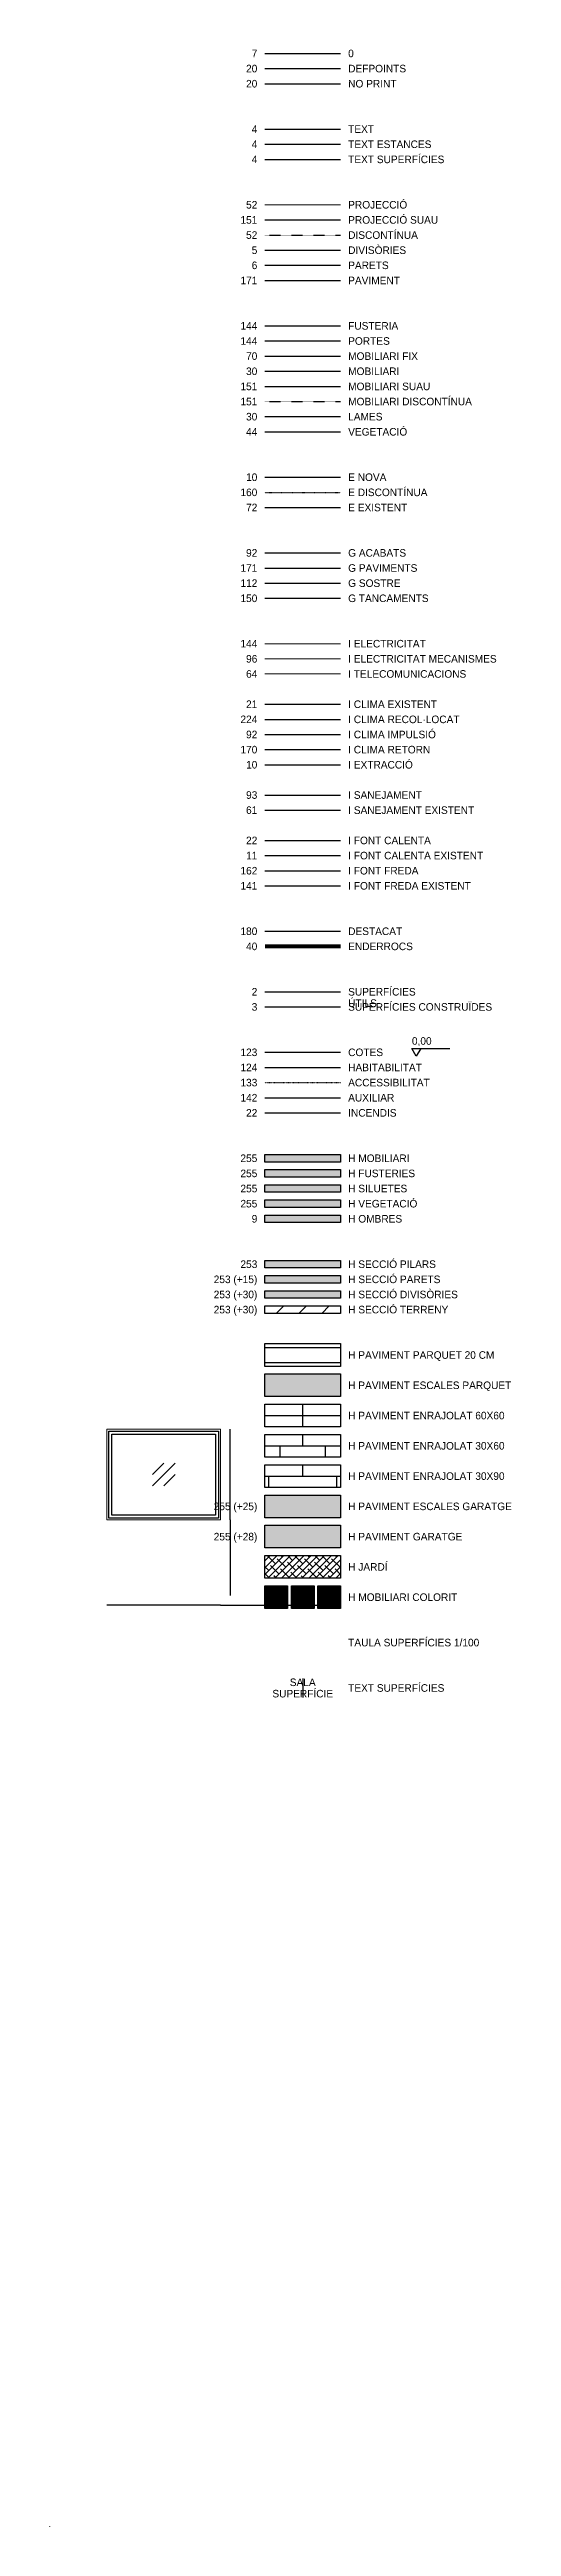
# Model space of a CAD drawing. Extents: x -50 to 69572, y -29139 to 50177.
# Drawn here: x -50 to 6051, y 6 to 32738 of the extents above; entities that cross this region are included whole.
import ezdxf
from ezdxf.enums import TextEntityAlignment as Align

# ---------------------------------------------------------------- set-up
doc = ezdxf.new("R2010")
doc.units = 0
doc.set_wipeout_variables(frame=1)
doc.header["$PDMODE"] = 1
doc.linetypes.add('ACAD_ISO03W100', pattern=[30, 12, -18])
doc.layers.get('DEFPOINTS').update_dxf_attribs({"color": 20})
for name, color, linetype in [('ACCESSIBILITAT', 143, 'ACAD_ISO03W100'), ('AUXILIAR', 142, 'Continuous'), ('COTES', 123, 'Continuous'), ('DESTACAT', 180, 'Continuous'), ('DISCONTINUA', 52, 'ACAD_ISO03W100'), ('DIVISÒRIES', 5, 'Continuous'), ('E DISCONTÍNUA', 160, 'ACAD_ISO03W100'), ('E EXISTENT', 72, 'Continuous'), ('E NOVA', 10, 'Continuous'), ('ENDERROCS', 40, 'Continuous'), ('FUSTERIES', 144, 'Continuous'), ('G ACABATS', 240, 'Continuous'), ('G PAVIMENTS', 40, 'Continuous'), ('G SOSTRE', 112, 'Continuous'), ('G TANCAMENTS', 150, 'Continuous'), ('H OMBRES', 9, 'Continuous'), ('H SECCIÓ', 253, 'Continuous'), ('HABITABILITAT', 124, 'Continuous'), ('I CLIMA EXISTENT', 21, 'Continuous'), ('I CLIMA IMPULSIÓ', 92, 'Continuous'), ('I CLIMA RECOL·LOCAT', 224, 'Continuous'), ('I CLIMA RETORN', 170, 'Continuous'), ('I EXTRACCIÓ', 10, 'Continuous'), ('I FONT CALENTA', 22, 'Continuous'), ('I FONT CALENTA EXISTENT', 11, 'Continuous'), ('I FONT FREDA', 162, 'Continuous'), ('I FONT FREDA EXISTENT', 141, 'Continuous'), ('I SANEJAMENT', 93, 'Continuous'), ('I SANEJAMENT EXISTENT', 61, 'Continuous'), ('INCENDIS', 22, 'Continuous'), ('LAMES', 30, 'Continuous'), ('MOBILIARI', 30, 'Continuous'), ('MOBILIARI FIX', 70, 'Continuous'), ('MOBILIARI SUAU', 151, 'Continuous'), ('PARETS', 6, 'Continuous'), ('PAVIMENTS', 171, 'Continuous'), ('PORTES', 144, 'Continuous'), ('TEXT', 4, 'Continuous'), ('TEXT ESTANCES', 4, 'Continuous'), ('TEXT SUPERFÍCIES', 4, 'Continuous'), ('VEGETACIÓ', 44, 'Continuous')]:
    doc.layers.add(name, color=color, linetype=linetype)
for name, color, linetype, true_color in [('H FUSTERIES', 7, 'Continuous', 0xffffff), ('H MOBILIARI', 7, 'Continuous', 0xffffff), ('H SILUETES', 7, 'Continuous', 0xffffff)]:
    doc.layers.add(name, color=color, linetype=linetype, true_color=true_color)
doc.layers.add('H VEGETACIÓ', color=7, linetype='Continuous', lineweight=0, true_color=0xffffff)
for name, color, linetype, lineweight in [('I ELECTRICITAT', 144, 'Continuous', 5), ('I ELECTRICITAT MECANISMES', 96, 'Continuous', 5), ('I TELECOMUNICACIONS', 64, 'Continuous', 5), ('PROJECCIÓ', 52, 'Continuous', 13)]:
    doc.layers.add(name, color=color, linetype=linetype, lineweight=lineweight)
for name, color, linetype, plot in [('NO PRINT', 20, 'Continuous', False), ('SUPERFÍCIES CONSTRUÏDES', 3, 'Continuous', False), ('SUPERFÍCIES ÚTILS', 2, 'Continuous', False)]:
    doc.layers.add(name, color=color, linetype=linetype, plot=plot)
doc.styles.add('ARIAL', font='')
doc.styles.get('ARIAL').set_extended_font_data('Century Gothic')
doc.dimstyles.new('Cotes Arnau', dxfattribs={"dimtxt": 0.1, "dimasz": 0.05, "dimexe": 0.05, "dimexo": 0.35, "dimgap": 0.04, "dimtad": 1, "dimlfac": 100, "dimrnd": 0.5, "dimtxsty": 'ARIAL', "dimblk1": 'Punta Cota', "dimblk2": 'Punta Cota Final', "dimsah": 1, "dimcen": 0, "dimse1": 1, "dimse2": 1, "dimadec": 0, "dimazin": 0, "dimtfac": 0.07, "dimtix": 1, "dimtmove": 0, "dimatfit": 2, "dimldrblk": 'NONE', "dimfxl": 0.05, "dimtolj": 1, "dimtzin": 0, "dimarcsym": 0})

msp = doc.modelspace()

# ---------------------------------------------------------------- texts
at = {"char_height": 100, "line_spacing_factor": 0.9, "style": 'ARIAL'}
for s, width, insert, attachment_point in [('7', 1203.4314571, (2694.8104, 32736.6691), 3), ('0', 1203.4314571, (3894.8104, 32736.6691), 1), ('20', 1203.4314571, (2694.8104, 32536.6691), 3), ('DEFPOINTS', 1203.4314571, (3894.8104, 32536.6691), 1), ('20', 1203.4314571, (2694.8104, 32336.6691), 3), ('NO PRINT', 1203.4314571, (3894.8104, 32336.6691), 1), ('4', 1203.4314571, (2694.8104, 31736.6691), 3), ('4', 1203.4314571, (2694.8104, 31536.6691), 3), ('TEXT', 1203.4314571, (3894.8104, 31736.6691), 1), ('TEXT ESTANCES', 1339.8732283, (3894.8104, 31536.6691), 1), ('4', 1203.4314571, (2694.8104, 31336.6691), 3), ('TEXT SUPERFÍCIES', 1339.8732283, (3894.8104, 31336.6691), 1), ('151', 1203.4314571, (2694.8104, 30536.6691), 3), ('52', 1203.4314571, (2694.8104, 30736.6691), 3), ('PROJECCIÓ', 1203.4314571, (3894.8104, 30736.6691), 1), ('PROJECCIÓ SUAU', 1203.4314571, (3894.8104, 30536.6691), 1), ('52', 1203.4314571, (2694.8104, 30336.6691), 3), ('5', 1203.4314571, (2694.8104, 30136.6691), 3), ('DISCONTÍNUA', 1203.4314571, (3894.8104, 30336.6691), 1), ('DIVISÒRIES', 1203.4314571, (3894.8104, 30136.6691), 1), ('6', 1203.4314571, (2694.8104, 29936.6691), 3), ('PARETS', 1203.4314571, (3894.8104, 29936.6691), 1), ('171', 1203.4314571, (2694.8104, 29736.6691), 3), ('PAVIMENT', 1203.4314571, (3894.8104, 29736.6691), 1), ('144', 1203.4314571, (2694.8104, 29136.6691), 3), ('FUSTERIA', 1203.4314571, (3894.8104, 29136.6691), 1), ('144', 1203.4314571, (2694.8104, 28936.6691), 3), ('PORTES', 1203.4314571, (3894.8104, 28936.6691), 1), ('30', 1203.4314571, (2694.8104, 28536.6691), 3), ('70', 1203.4314571, (2694.8104, 28736.6691), 3), ('MOBILIARI FIX', 1203.4314571, (3894.8104, 28736.6691), 1), ('MOBILIARI', 1203.4314571, (3894.8104, 28536.6691), 1), ('151', 1203.4314571, (2694.8104, 28336.6691), 3), ('MOBILIARI SUAU', 1203.4314571, (3894.8104, 28336.6691), 1), ('MOBILIARI DISCONTÍNUA', 1847.1576913, (3894.8104, 28136.6691), 1), ('151', 1203.4314571, (2694.8104, 28136.6691), 3), ('30', 1203.4314571, (2694.8104, 27936.6691), 3), ('LAMES', 1203.4314571, (3894.8104, 27936.6691), 1), ('44', 1203.4314571, (2694.8104, 27736.6691), 3), ('VEGETACIÓ', 1203.4314571, (3894.8104, 27736.6691), 1), ('160', 1203.4314571, (2694.8104, 26936.6691), 3), ('10', 1203.4314571, (2694.8104, 27136.6691), 3), ('E NOVA', 1693.9969731, (3894.8104, 27136.6691), 1), ('E DISCONTÍNUA', 1693.9969731, (3894.8104, 26936.6691), 1), ('72', 1203.4314571, (2694.8104, 26736.6691), 3), ('E EXISTENT', 1693.9969731, (3894.8104, 26736.6691), 1), ('171', 1203.4314571, (2694.8104, 25936.6691), 3), ('92', 1203.4314571, (2694.8104, 26136.6691), 3), ('G ACABATS', 1693.9969731, (3894.8104, 26136.6691), 1), ('G PAVIMENTS', 1693.9969731, (3894.8104, 25936.6691), 1), ('112', 1203.4314571, (2694.8104, 25736.6691), 3), ('150', 1203.4314571, (2694.8104, 25536.6691), 3), ('G SOSTRE', 1693.9969731, (3894.8104, 25736.6691), 1), ('G TANCAMENTS', 1693.9969731, (3894.8104, 25536.6691), 1), ('144', 1203.4314571, (2694.8104, 24936.6691), 3), ('I ELECTRICITAT', 1693.9969731, (3894.8104, 24936.6691), 1), ('96', 1203.4314571, (2694.8104, 24736.6691), 3), ('I ELECTRICITAT MECANISMES', 2069.4049402, (3894.8104, 24736.6691), 1), ('64', 1203.4314571, (2694.8104, 24536.6691), 3), ('I TELECOMUNICACIONS', 2069.4049402, (3894.8104, 24536.6691), 1), ('224', 1203.4314571, (2694.8104, 23936.6691), 3), ('21', 1203.4314571, (2694.8104, 24136.6691), 3), ('I CLIMA EXISTENT', 1693.9969731, (3894.8104, 24136.6691), 1), ('I CLIMA RECOL·LOCAT', 1693.9969731, (3894.8104, 23936.6691), 1), ('92', 1203.4314571, (2694.8104, 23736.6691), 3), ('I CLIMA IMPULSIÓ', 1693.9969731, (3894.8104, 23736.6691), 1), ('170', 1203.4314571, (2694.8104, 23536.6691), 3), ('10', 1203.4314571, (2694.8104, 23336.6691), 3), ('I CLIMA RETORN', 1693.9969731, (3894.8104, 23536.6691), 1), ('I EXTRACCIÓ', 1693.9969731, (3894.8104, 23336.6691), 1), ('93', 1203.4314571, (2694.8104, 22936.6691), 3), ('I SANEJAMENT', 1693.9969731, (3894.8104, 22936.6691), 1), ('61', 1203.4314571, (2694.8104, 22736.6691), 3), ('I SANEJAMENT EXISTENT', 1693.9969731, (3894.8104, 22736.6691), 1), ('22', 1203.4314571, (2694.8104, 22336.6691), 3), ('I FONT CALENTA', 1693.9969731, (3894.8104, 22336.6691), 1), ('162', 1203.4314571, (2694.8104, 21936.6691), 3), ('11', 1203.4314571, (2694.8104, 22136.6691), 3), ('I FONT CALENTA EXISTENT', 2672.0696815, (3894.8104, 22136.6691), 1), ('I FONT FREDA', 1693.9969731, (3894.8104, 21936.6691), 1), ('141', 1203.4314571, (2694.8104, 21736.6691), 3), ('I FONT FREDA EXISTENT', 2351.8158281, (3894.8104, 21736.6691), 1), ('180', 1203.4314571, (2694.8104, 21136.6691), 3), ('DESTACAT', 1203.4314571, (3894.8104, 21136.6691), 1), ('40', 1203.4314571, (2694.8104, 20936.6691), 3), ('\\pxt2;ENDERROCS', 1203.4314571, (3894.8104, 20936.6691), 1), ('2', 1203.4314571, (2694.8104, 20336.6691), 3), ('SUPERFÍCIES ÚTILS', 1203.4314571, (3894.8104, 20336.6691), 1), ('3', 1203.4314571, (2694.8104, 20136.6691), 3), ('SUPERFÍCIES CONSTRUÏDES', 2101.4591277, (3894.8104, 20136.6691), 1), ('123', 1203.4314571, (2694.8104, 19536.6691), 3), ('124', 1203.4314571, (2694.8104, 19336.6691), 3), ('COTES', 1203.4314571, (3894.8104, 19536.6691), 1), ('HABITABILITAT', 1203.4314571, (3894.8104, 19336.6691), 1), ('133', 1203.4314571, (2694.8104, 19136.6691), 3), ('ACCESSIBILITAT', 1203.4314571, (3894.8104, 19136.6691), 1), ('142', 1203.4314571, (2694.8104, 18936.6691), 3), ('22', 1203.4314571, (2694.8104, 18736.6691), 3), ('AUXILIAR', 1203.4314571, (3894.8104, 18936.6691), 1), ('INCENDIS', 1203.4314571, (3894.8104, 18736.6691), 1), ('255', 1203.4314571, (2694.8104, 18136.6691), 3), ('H MOBILIARI', 1203.4314571, (3894.8104, 18136.6691), 1), ('255', 1203.4314571, (2694.8104, 17936.6691), 3), ('255', 1203.4314571, (2694.8104, 17736.6691), 3), ('H FUSTERIES', 1203.4314571, (3894.8104, 17936.6691), 1), ('H SILUETES', 1203.4314571, (3894.8104, 17736.6691), 1), ('255', 1203.4314571, (2694.8104, 17536.6691), 3), ('H VEGETACIÓ', 1203.4314571, (3894.8104, 17536.6691), 1), ('9', 1203.4314571, (2694.8104, 17336.6691), 3), ('H OMBRES', 1203.4314571, (3894.8104, 17336.6691), 1), ('253', 1203.4314571, (2694.8104, 16736.6691), 3), ('H SECCIÓ PILARS', 1924.4270752, (3894.8104, 16736.6691), 1), ('253 (+15)', 1203.4314571, (2694.8104, 16536.6691), 3), ('H SECCIÓ PARETS', 1924.4270752, (3894.8104, 16536.6691), 1), ('253 (+30)', 1203.4314571, (2694.8104, 16336.6691), 3), ('253 (+30)', 1203.4314571, (2694.8104, 16136.6691), 3), ('H SECCIÓ DIVISÒRIES', 1924.4270752, (3894.8104, 16336.6691), 1), ('H SECCIÓ TERRENY', 1924.4270752, (3894.8104, 16136.6691), 1), ('H PAVIMENT PARQUET 20 CM', 2214.2181683, (3894.8104, 15536.6691), 1), ('H PAVIMENT ESCALES PARQUET', 2148.1899128, (3894.8104, 15136.6691), 1), ('H PAVIMENT ENRAJOLAT 60X60', 2179.3135827, (3894.8104, 14736.6691), 1), ('H PAVIMENT ENRAJOLAT 30X60', 2113.2853272, (3894.8104, 14336.6691), 1), ('H PAVIMENT ENRAJOLAT 30X90', 2085.8297842, (3894.8104, 13936.6691), 1), ('255 (+25)', 1203.4314571, (2694.8104, 13536.6691), 3), ('H PAVIMENT ESCALES GARATGE', 2113.2853272, (3894.8104, 13536.6691), 1), ('255 (+28)', 1203.4314571, (2694.8104, 13136.6691), 3), ('H PAVIMENT GARATGE', 2085.8297842, (3894.8104, 13136.6691), 1), ('H JARDÍ', 2085.8297842, (3894.8104, 12736.6691), 1), ('H MOBILIARI COLORIT', 1924.4270752, (3894.8104, 12336.6691), 1), ('TAULA SUPERFÍCIES 1/100', 1924.4270752, (3894.8104, 11736.6691), 1), ('TEXT SUPERFÍCIES', 1924.4270752, (3894.8104, 11136.6691), 1)]:
    msp.add_mtext_dynamic_manual_height_columns(s, width=width, gutter_width=11250, heights=[0], dxfattribs=dict(at, insert=insert, attachment_point=attachment_point))

# ---------------------------------------------------------------- blocks, each defined once
blk = doc.blocks.new('Cota Alçada')
blk.add_lwpolyline([(0.058, 0.1), (0, 0), (-0.058, 0.1), (0.442, 0.1)])
at = {"style": 'ARIAL'}
blk.add_attdef('COTAALÇADA', text='', height=0.1, dxfattribs=at).set_placement((-0.058, 0.25), align=Align.TOP_LEFT)
blk = doc.blocks.new('Punta Cota')
blk.add_line((0, -1), (0, 1))
blk = doc.blocks.new('Punta Cota Final')
blk.add_line((0, 1), (0, -1))
blk = doc.blocks.new('*D6')
at = {"layer": 'COTES', "color": 0, "lineweight": -2, "transparency": 16777216}
blk.add_line((2795, 19487), (3795, 19487), dxfattribs=at)
at = {"layer": 'DEFPOINTS', "color": 0, "transparency": 16777216}
for p in [(2795, 19387), (3795, 19487), (3795, 19387)]:
    blk.add_point(p, dxfattribs=at)
at = {"layer": 'COTES', "color": 0, "lineweight": -2, "transparency": 16777216, "xscale": 0.05, "yscale": 0.05, "zscale": 0.05, "rotation": 180}
blk.add_blockref('Punta Cota', (2795, 19487), dxfattribs=at)
at = {"layer": 'COTES', "color": 0, "lineweight": -2, "transparency": 16777216, "xscale": 0.05, "yscale": 0.05, "zscale": 0.05}
blk.add_blockref('Punta Cota Final', (3795, 19487), dxfattribs=at)
at = {"layer": 'COTES', "color": 0, "transparency": 16777216, "insert": (3295, 19487), "char_height": 0.1, "attachment_point": 5, "style": 'ARIAL'}
blk.add_mtext('\\A1;100000', dxfattribs=at)
blk = doc.blocks.new('_None')
blk = doc.blocks.new('Superfícies amb línia Extra')
at = {"layer": 'DEFPOINTS', "ltscale": 0.01}
blk.add_line((0, 0.125), (0, -0.125), dxfattribs=at)
at = {"style": 'ARIAL'}
for tag, p in [('LINEXTRA', (0, 0.325)), ('SALA', (0, 0.125)), ('SUP', (0, -0.025))]:
    blk.add_attdef(tag, text='', height=0.1, dxfattribs=at).set_placement(p, align=Align.TOP_CENTER)
blk = doc.blocks.new('*U56')
blk.add_wipeout([(1.5, 0.05), (1.5, 0), (0, 0), (0, 0.05)]).dxf.layer = 'H FUSTERIES'
at = {"layer": 'FUSTERIES'}
for points in [[(0.05, 0), (0, 0), (0, 0.05), (0.05, 0.05)], [(1.5, 0), (1.45, 0), (1.45, 0.05), (1.5, 0.05)]]:
    blk.add_lwpolyline(points, close=True, dxfattribs=at)
at = {"layer": 'FUSTERIES', "color": 151}
for points in [[(1.45, 0.05), (0.05, 0.05)], [(1.45, 0), (0.05, 0)]]:
    blk.add_lwpolyline(points, dxfattribs=at)
at = {"layer": 'FUSTERIES'}
for points in [[(1.45, 0.035), (0.05, 0.035)], [(1.45, 0.015), (0.05, 0.015)]]:
    blk.add_lwpolyline(points, dxfattribs=at)
at = {"layer": 'PROJECCIÓ'}
blk.add_lwpolyline([(1.5, 0), (0, 0)], dxfattribs=at)
blk = doc.blocks.new('*D112')
at = {"layer": 'COTES', "color": 0, "linetype": 'ByBlock', "lineweight": -2, "transparency": 16777216}
blk.add_line((2209, 12182), (709, 12182), dxfattribs=at)
at = {"layer": 'DEFPOINTS', "color": 0, "linetype": 'ByBlock', "transparency": 16777216}
for p in [(709, 13307), (2209, 13307), (709, 12182)]:
    blk.add_point(p, dxfattribs=at)
at = {"layer": 'COTES', "color": 0, "linetype": 'ByBlock', "lineweight": -2, "transparency": 16777216, "xscale": 0.03750000000000001, "yscale": 0.03750000000000001, "zscale": 0.03750000000000001, "rotation": 180}
blk.add_blockref('Punta Cota Final', (709, 12182), dxfattribs=at)
at = {"layer": 'COTES', "color": 0, "linetype": 'ByBlock', "lineweight": -2, "transparency": 16777216, "xscale": 0.03750000000000001, "yscale": 0.03750000000000001, "zscale": 0.03750000000000001}
blk.add_blockref('Punta Cota', (2209, 12182), dxfattribs=at)
at = {"layer": 'COTES', "color": 0, "linetype": 'ByBlock', "transparency": 16777216, "insert": (1459, 12182), "char_height": 0.075, "attachment_point": 5, "style": 'ARIAL'}
blk.add_mtext('\\A1;150000', dxfattribs=at)
blk = doc.blocks.new('*D113')
at = {"layer": 'COTES', "color": 0, "linetype": 'ByBlock', "lineweight": -2, "transparency": 16777216}
blk.add_line((2334, 13307), (2334, 14507), dxfattribs=at)
at = {"layer": 'DEFPOINTS', "color": 0, "linetype": 'ByBlock', "transparency": 16777216}
for p in [(2209, 14507), (2334, 14507), (2209, 13307)]:
    blk.add_point(p, dxfattribs=at)
at = {"layer": 'COTES', "color": 0, "linetype": 'ByBlock', "lineweight": -2, "transparency": 16777216, "xscale": 0.03750000000000001, "yscale": 0.03750000000000001, "zscale": 0.03750000000000001}
for name, p, rotation in [('Punta Cota Final', (2334, 14507), 90), ('Punta Cota', (2334, 13307), 270)]:
    blk.add_blockref(name, p, dxfattribs=dict(at, rotation=rotation))
at = {"layer": 'COTES', "color": 0, "linetype": 'ByBlock', "transparency": 16777216, "insert": (2334, 13907), "char_height": 0.075, "attachment_point": 5, "rotation": 90, "style": 'ARIAL'}
blk.add_mtext('\\A1;120000', dxfattribs=at)
blk = doc.blocks.new('*D114')
at = {"layer": 'COTES', "color": 0, "linetype": 'ByBlock', "lineweight": -2, "transparency": 16777216}
blk.add_line((2334, 13307), (2334, 12307), dxfattribs=at)
at = {"layer": 'DEFPOINTS', "color": 0, "linetype": 'ByBlock', "transparency": 16777216}
for p in [(2209, 13307), (2209, 12307), (2334, 12307)]:
    blk.add_point(p, dxfattribs=at)
at = {"layer": 'COTES', "color": 0, "linetype": 'ByBlock', "lineweight": -2, "transparency": 16777216, "xscale": 0.03750000000000001, "yscale": 0.03750000000000001, "zscale": 0.03750000000000001}
for name, p, rotation in [('Punta Cota', (2334, 13307), 90), ('Punta Cota Final', (2334, 12307), 270)]:
    blk.add_blockref(name, p, dxfattribs=dict(at, rotation=rotation))
at = {"layer": 'COTES', "color": 0, "linetype": 'ByBlock', "transparency": 16777216, "insert": (2334, 12807), "char_height": 0.075, "attachment_point": 5, "rotation": 90, "style": 'ARIAL'}
blk.add_mtext('\\A1;100000', dxfattribs=at)
blk = doc.blocks.new('*D115')
at = {"layer": 'COTES', "color": 0, "linetype": 'ByBlock', "lineweight": -2, "transparency": 16777216}
blk.add_line((2209, 12182), (3709, 12182), dxfattribs=at)
at = {"layer": 'DEFPOINTS', "color": 0, "linetype": 'ByBlock', "transparency": 16777216}
for p in [(2209, 13307), (3709, 13307), (3709, 12182)]:
    blk.add_point(p, dxfattribs=at)
at = {"layer": 'COTES', "color": 0, "linetype": 'ByBlock', "lineweight": -2, "transparency": 16777216, "xscale": 0.03750000000000001, "yscale": 0.03750000000000001, "zscale": 0.03750000000000001, "rotation": 180}
blk.add_blockref('Punta Cota', (2209, 12182), dxfattribs=at)
at = {"layer": 'COTES', "color": 0, "linetype": 'ByBlock', "lineweight": -2, "transparency": 16777216, "xscale": 0.03750000000000001, "yscale": 0.03750000000000001, "zscale": 0.03750000000000001}
blk.add_blockref('Punta Cota Final', (3709, 12182), dxfattribs=at)
at = {"layer": 'COTES', "color": 0, "linetype": 'ByBlock', "transparency": 16777216, "insert": (2959, 12182), "char_height": 0.075, "attachment_point": 5, "style": 'ARIAL'}
blk.add_mtext('\\A1;150000', dxfattribs=at)

# ---------------------------------------------------------------- dimensions: what is measured, and where the dimension line sits
at = {"layer": 'COTES'}
dim = msp.add_linear_dim(base=(3794.8104, 19486.6691), p1=(2794.8104, 19386.6691), p2=(3794.8104, 19386.6691), dimstyle='Cotes Arnau', dxfattribs=at)
dim.commit()
dim.dimension.update_dxf_attribs({"geometry": '*D6', "text_midpoint": (3294.8104, 19486.76162)})
at = {"layer": 'COTES', "linetype": 'ByBlock'}
for base, p1, p2, angle, picture, middle in [((2334.05159, 14506.66899), (2209.05159, 13306.6691), (2209.05149, 14506.66899), 90, '*D113', (2333.98221, 13906.66904)), ((709.05148, 12181.6691), (2209.05148, 13306.66899), (709.05148, 13306.66909), 180, '*D112', (1459.05148, 12181.73849)), ((2334.05159, 12306.6691), (2209.05159, 13306.66888), (2209.05149, 12306.6691), 270, '*D114', (2333.98221, 12806.66899)), ((3709.0517, 12181.67031), (2209.0517, 13306.66899), (3709.0517, 13306.6703), 0.000046123, '*D115', (2959.0517, 12181.7397))]:
    dim = msp.add_linear_dim(base=base, p1=p1, p2=p2, angle=angle, dimstyle='Cotes Arnau', override={"dimscale": 0.75}, dxfattribs=at)
    dim.commit()
    dim.dimension.update_dxf_attribs({"geometry": picture, "text_midpoint": middle})

# ---------------------------------------------------------------- hatches: boundary and pattern name
at = {"layer": 'H FUSTERIES'}
h = msp.add_hatch(color=256, dxfattribs=at)
h.dxf.hatch_style = 1
h.paths.add_polyline_path([(3794.8104, 17936.6691), (2794.8104, 17936.6691), (2794.8104, 17836.6691), (3794.8104, 17836.6691)])
at = {"layer": 'H MOBILIARI'}
h = msp.add_hatch(color=256, dxfattribs=at)
h.dxf.hatch_style = 1
h.paths.add_polyline_path([(3794.8104, 18136.6691), (2794.8104, 18136.6691), (2794.8104, 18036.6691), (3794.8104, 18036.6691)])
at = {"layer": 'H MOBILIARI', "true_color": 0xd5d5d2}
h = msp.add_hatch(color=254, dxfattribs=at)
h.dxf.hatch_style = 2
h.paths.add_polyline_path([(3094.8104, 12436.6691), (3094.8104, 12136.6691), (2794.8104, 12136.6691), (2794.8104, 12436.6691)])
at = {"layer": 'H MOBILIARI', "true_color": 0xdfdad3}
msp.add_hatch(color=254, dxfattribs=at).paths.add_polyline_path([(3444.8104, 12436.6691), (3444.8104, 12136.6691), (3144.8104, 12136.6691), (3144.8104, 12436.6691)])
at = {"layer": 'H MOBILIARI', "true_color": 0xe3d0bf}
h = msp.add_hatch(color=254, dxfattribs=at)
h.dxf.hatch_style = 2
h.paths.add_polyline_path([(3794.8104, 12436.6691), (3794.8104, 12136.6691), (3494.8104, 12136.6691), (3494.8104, 12436.6691)])
at = {"layer": 'H OMBRES'}
h = msp.add_hatch(color=256, dxfattribs=at)
h.dxf.hatch_style = 1
h.paths.add_polyline_path([(3794.8104, 17336.6691), (3794.8104, 17236.6691), (2794.8104, 17236.6691), (2794.8104, 17336.6691)])
at = {"layer": 'H SECCIÓ', "transparency": 33554687}
h = msp.add_hatch(color=256, dxfattribs=at)
h.dxf.hatch_style = 1
h.paths.add_polyline_path([(2794.8104, 16736.6691), (2794.8104, 16636.6691), (3794.8104, 16636.6691), (3794.8104, 16736.6691)])
at = {"layer": 'H SECCIÓ', "true_color": 0xb0b0b0, "transparency": 33554687}
h = msp.add_hatch(color=253, dxfattribs=at)
h.dxf.hatch_style = 1
h.paths.add_polyline_path([(2794.8104, 16536.6691), (2794.8104, 16436.6691), (3794.8104, 16436.6691), (3794.8104, 16536.6691)])
at = {"layer": 'H SECCIÓ', "true_color": 0xd6d6d6, "transparency": 33554687}
h = msp.add_hatch(color=254, dxfattribs=at)
h.dxf.hatch_style = 1
h.paths.add_polyline_path([(3794.8104, 16236.6691), (3794.8104, 16336.6691), (2794.8104, 16336.6691), (2794.8104, 16236.6691)])
h = msp.add_hatch(dxfattribs=at)
h.set_pattern_fill('ANSI31', color=254, scale=66.813239)
h.set_pattern_definition([(45, (3294.8, 16086.67), (-150, 150), [])])
h.paths.add_polyline_path([(3794.8104, 16036.6691), (3794.8104, 16136.6691), (2794.8104, 16136.6691), (2794.8104, 16036.6691)])
at = {"layer": 'H SILUETES'}
h = msp.add_hatch(color=256, dxfattribs=at)
h.dxf.hatch_style = 1
h.paths.add_polyline_path([(3794.8104, 17736.6691), (2794.8104, 17736.6691), (2794.8104, 17636.6691), (3794.8104, 17636.6691)])
at = {"layer": 'H VEGETACIÓ'}
h = msp.add_hatch(color=256, dxfattribs=at)
h.dxf.hatch_style = 1
h.paths.add_polyline_path([(3794.8104, 17536.6691), (2794.8104, 17536.6691), (2794.8104, 17436.6691), (3794.8104, 17436.6691)])
at = {"layer": 'PAVIMENTS', "transparency": 33554687}
h = msp.add_hatch(dxfattribs=at)
h.set_pattern_fill('_USER', color=256, scale=200, angle=180, pattern_type=0)
h.set_pattern_definition([(180, (2794.81, 15386.67), (-2e-14, -200), [])])
h.paths.add_polyline_path([(2794.8104, 15336.6691), (3794.8104, 15336.6691), (3794.8104, 15636.6691), (2794.8104, 15636.6691)])
at = {"layer": 'PAVIMENTS', "true_color": 0xf6f2ef, "transparency": 33554687}
h = msp.add_hatch(color=7, dxfattribs=at)
h.dxf.hatch_style = 1
h.paths.add_polyline_path([(3794.8104, 14936.6691), (3794.8104, 15236.6691), (2794.8104, 15236.6691), (2794.8104, 14936.6691)])
at = {"layer": 'PAVIMENTS', "transparency": 33554687}
h = msp.add_hatch(dxfattribs=at)
h.set_pattern_fill('ANSI37', color=256, scale=188.976378, angle=135)
h.set_pattern_definition([(180, (3294.8, 14686.67), (-6e-14, -600), []), (270, (3294.8, 14686.67), (600, -2e-13), [])])
h.paths.add_polyline_path([(3794.8104, 14836.6691), (3794.8104, 14536.6691), (2794.8104, 14536.6691), (2794.8104, 14836.6691)])
h = msp.add_hatch(dxfattribs=at)
h.set_pattern_fill('AR-B816', color=256, scale=1.476378)
h.set_pattern_definition([(0, (3294.8, 14286.67), (0, 300), []), (90, (3294.8, 14286.67), (-300, 300), [300, -300])])
h.paths.add_polyline_path([(3794.8104, 14136.6691), (3794.8104, 14436.6691), (2794.8104, 14436.6691), (2794.8104, 14136.6691)])
h = msp.add_hatch(dxfattribs=at)
h.set_pattern_fill('AR-BRSTD', color=256, scale=4.42858)
h.set_pattern_definition([(0, (3294.8, 13886.67), (0, 300), []), (90, (3294.8, 13886.67), (-449.94, 300), [300, -300])])
h.paths.add_polyline_path([(3794.8104, 14036.6691), (3794.8104, 13736.6691), (2794.8104, 13736.6691), (2794.8104, 14036.6691)])
at = {"layer": 'PAVIMENTS', "true_color": 0xf2f2f2, "transparency": 33554687}
h = msp.add_hatch(color=7, dxfattribs=at)
h.dxf.hatch_style = 1
h.paths.add_polyline_path([(3794.8104, 13336.6691), (3794.8104, 13636.6691), (2794.8104, 13636.6691), (2794.8104, 13336.6691)])
at = {"layer": 'PAVIMENTS', "true_color": 0xfafafa, "transparency": 33554687}
h = msp.add_hatch(color=7, dxfattribs=at)
h.dxf.hatch_style = 1
h.paths.add_polyline_path([(3794.8104, 13236.6691), (3794.8104, 12936.6691), (2794.8104, 12936.6691), (2794.8104, 13236.6691)])
at = {"layer": 'PAVIMENTS', "transparency": 33554483}
h = msp.add_hatch(dxfattribs=at)
h.set_pattern_fill('ANSI38', color=44, scale=20)
h.set_pattern_definition([(45, (3294.81, 13086.67), (-44.9013, 44.9013), []), (135, (3294.81, 13086.67), (-134.704, 44.9013), [158.75, -95.25])])
h.paths.add_polyline_path([(3794.8104, 12836.6691), (3794.8104, 12536.6691), (2794.8104, 12536.6691), (2794.8104, 12836.6691)])

# ---------------------------------------------------------------- linework, layer by layer
at = {"ltscale": 0.005}
msp.add_lwpolyline([(2794.8104, 32686.6691), (3794.8104, 32686.6691)], dxfattribs=at)
msp.add_lwpolyline([(2794.8104, 32686.6691), (3794.8104, 32686.6691)], dxfattribs=at)
for points in [[(3794.8104, 18136.6691), (3794.8104, 18036.6691), (2794.8104, 18036.6691), (2794.8104, 18136.6691)], [(3794.8104, 17936.6691), (3794.8104, 17836.6691), (2794.8104, 17836.6691), (2794.8104, 17936.6691)], [(3794.8104, 17736.6691), (3794.8104, 17636.6691), (2794.8104, 17636.6691), (2794.8104, 17736.6691)], [(3794.8104, 17536.6691), (3794.8104, 17436.6691), (2794.8104, 17436.6691), (2794.8104, 17536.6691)], [(3794.8104, 17336.6691), (3794.8104, 17236.6691), (2794.8104, 17236.6691), (2794.8104, 17336.6691)], [(3794.8104, 16736.6691), (3794.8104, 16636.6691), (2794.8104, 16636.6691), (2794.8104, 16736.6691)], [(3794.8104, 16536.6691), (3794.8104, 16436.6691), (2794.8104, 16436.6691), (2794.8104, 16536.6691)], [(3794.8104, 16336.6691), (3794.8104, 16236.6691), (2794.8104, 16236.6691), (2794.8104, 16336.6691)], [(3794.8104, 16136.6691), (3794.8104, 16036.6691), (2794.8104, 16036.6691), (2794.8104, 16136.6691)], [(3794.8104, 15636.6691), (3794.8104, 15336.6691), (2794.8104, 15336.6691), (2794.8104, 15636.6691)], [(3794.8104, 15236.6691), (3794.8104, 14936.6691), (2794.8104, 14936.6691), (2794.8104, 15236.6691)], [(3794.8104, 14836.6691), (3794.8104, 14536.6691), (2794.8104, 14536.6691), (2794.8104, 14836.6691)], [(3794.8104, 14436.6691), (3794.8104, 14136.6691), (2794.8104, 14136.6691), (2794.8104, 14436.6691)], [(3794.8104, 14036.6691), (3794.8104, 13736.6691), (2794.8104, 13736.6691), (2794.8104, 14036.6691)], [(3794.8104, 13636.6691), (3794.8104, 13336.6691), (2794.8104, 13336.6691), (2794.8104, 13636.6691)], [(3794.8104, 13236.6691), (3794.8104, 12936.6691), (2794.8104, 12936.6691), (2794.8104, 13236.6691)], [(3794.8104, 12836.6691), (3794.8104, 12536.6691), (2794.8104, 12536.6691), (2794.8104, 12836.6691)], [(3094.8104, 12436.6691), (3094.8104, 12136.6691), (2794.8104, 12136.6691), (2794.8104, 12436.6691)], [(3444.8104, 12436.6691), (3444.8104, 12136.6691), (3144.8104, 12136.6691), (3144.8104, 12436.6691)], [(3794.8104, 12436.6691), (3794.8104, 12136.6691), (3494.8104, 12136.6691), (3494.8104, 12436.6691)]]:
    msp.add_lwpolyline(points, close=True)
at = {"layer": 'ACCESSIBILITAT', "ltscale": 0.0075}
msp.add_lwpolyline([(2794.8104, 19086.6691), (3794.8104, 19086.6691)], dxfattribs=at)
at = {"layer": 'AUXILIAR', "ltscale": 0.0075}
msp.add_lwpolyline([(2794.8104, 18886.6691), (3794.8104, 18886.6691)], dxfattribs=at)
at = {"layer": 'DEFPOINTS', "ltscale": 0.005}
msp.add_lwpolyline([(2794.8104, 32486.6691), (3794.8104, 32486.6691)], dxfattribs=at)
at = {"layer": 'DESTACAT'}
msp.add_lwpolyline([(2794.8104, 21086.6691), (3794.8104, 21086.6691)], dxfattribs=at)
at = {"layer": 'DISCONTINUA', "ltscale": 0.005}
msp.add_lwpolyline([(2794.8104, 30286.6691), (3794.8104, 30286.6691)], dxfattribs=at)
at = {"layer": 'DIVISÒRIES'}
msp.add_lwpolyline([(2794.8104, 30086.6691), (3794.8104, 30086.6691)], dxfattribs=at)
at = {"layer": 'E DISCONTÍNUA', "ltscale": 0.01, "transparency": 33554687}
msp.add_lwpolyline([(2794.8104, 26886.6691), (3794.8104, 26886.6691)], dxfattribs=at)
at = {"layer": 'E EXISTENT', "transparency": 33554687}
msp.add_lwpolyline([(2794.8104, 26686.6691), (3794.8104, 26686.6691)], dxfattribs=at)
at = {"layer": 'E NOVA', "transparency": 33554687}
msp.add_lwpolyline([(2794.8104, 27086.6691), (3794.8104, 27086.6691)], dxfattribs=at)
at = {"layer": 'ENDERROCS', "ltscale": 0.01, "const_width": 50}
msp.add_lwpolyline([(2794.8104, 20886.6691), (3794.8104, 20886.6691)], dxfattribs=at)
at = {"layer": 'FUSTERIES'}
msp.add_lwpolyline([(2794.8104, 29086.6691), (3794.8104, 29086.6691)], dxfattribs=at)
for points in [[(2184.05148, 13331.66899), (734.05148, 13331.66899), (734.05148, 14481.66899), (2184.05148, 14481.66899)], [(774.05148, 14441.66899), (2144.05148, 14441.66899), (2144.05148, 13371.66899), (774.05148, 13371.66899)]]:
    msp.add_lwpolyline(points, close=True, dxfattribs=at)
at = {"layer": 'G ACABATS', "ltscale": 0.0075}
msp.add_lwpolyline([(2794.8104, 26086.6691), (3794.8104, 26086.6691)], dxfattribs=at)
at = {"layer": 'G PAVIMENTS', "transparency": 33554687}
msp.add_lwpolyline([(2794.8104, 25886.6691), (3794.8104, 25886.6691)], dxfattribs=at)
at = {"layer": 'G SOSTRE'}
msp.add_lwpolyline([(2794.8104, 25686.6691), (3794.8104, 25686.6691)], dxfattribs=at)
at = {"layer": 'G TANCAMENTS', "transparency": 33554687}
msp.add_lwpolyline([(2794.8104, 25486.6691), (3794.8104, 25486.6691)], dxfattribs=at)
at = {"layer": 'HABITABILITAT', "ltscale": 0.0075}
msp.add_lwpolyline([(2794.8104, 19286.6691), (3794.8104, 19286.6691)], dxfattribs=at)
at = {"layer": 'I CLIMA EXISTENT'}
msp.add_lwpolyline([(2794.8104, 24086.6691), (3794.8104, 24086.6691)], dxfattribs=at)
at = {"layer": 'I CLIMA IMPULSIÓ'}
msp.add_lwpolyline([(2794.8104, 23686.6691), (3794.8104, 23686.6691)], dxfattribs=at)
at = {"layer": 'I CLIMA RECOL·LOCAT'}
msp.add_lwpolyline([(2794.8104, 23886.6691), (3794.8104, 23886.6691)], dxfattribs=at)
at = {"layer": 'I CLIMA RETORN'}
msp.add_lwpolyline([(2794.8104, 23486.6691), (3794.8104, 23486.6691)], dxfattribs=at)
at = {"layer": 'I ELECTRICITAT'}
msp.add_lwpolyline([(2794.8104, 24886.6691), (3794.8104, 24886.6691)], dxfattribs=at)
at = {"layer": 'I ELECTRICITAT MECANISMES'}
msp.add_lwpolyline([(2794.8104, 24686.6691), (3794.8104, 24686.6691)], dxfattribs=at)
at = {"layer": 'I EXTRACCIÓ'}
msp.add_lwpolyline([(2794.8104, 23286.6691), (3794.8104, 23286.6691)], dxfattribs=at)
at = {"layer": 'I FONT CALENTA'}
msp.add_lwpolyline([(2794.8104, 22286.6691), (3794.8104, 22286.6691)], dxfattribs=at)
at = {"layer": 'I FONT CALENTA EXISTENT'}
msp.add_lwpolyline([(2794.8104, 22086.6691), (3794.8104, 22086.6691)], dxfattribs=at)
at = {"layer": 'I FONT FREDA'}
msp.add_lwpolyline([(2794.8104, 21886.6691), (3794.8104, 21886.6691)], dxfattribs=at)
at = {"layer": 'I FONT FREDA EXISTENT'}
msp.add_lwpolyline([(2794.8104, 21686.6691), (3794.8104, 21686.6691)], dxfattribs=at)
at = {"layer": 'I SANEJAMENT', "ltscale": 0.01}
msp.add_lwpolyline([(2794.8104, 22886.6691), (3794.8104, 22886.6691)], dxfattribs=at)
at = {"layer": 'I SANEJAMENT EXISTENT', "ltscale": 0.005}
msp.add_lwpolyline([(2794.8104, 22686.6691), (3794.8104, 22686.6691)], dxfattribs=at)
at = {"layer": 'I TELECOMUNICACIONS'}
msp.add_lwpolyline([(2794.8104, 24486.6691), (3794.8104, 24486.6691)], dxfattribs=at)
at = {"layer": 'INCENDIS'}
msp.add_lwpolyline([(2794.8104, 18686.6691), (3794.8104, 18686.6691)], dxfattribs=at)
at = {"layer": 'LAMES'}
msp.add_lwpolyline([(2794.8104, 27886.6691), (3794.8104, 27886.6691)], dxfattribs=at)
at = {"layer": 'MOBILIARI'}
msp.add_lwpolyline([(2794.8104, 28486.6691), (3794.8104, 28486.6691)], dxfattribs=at)
at = {"layer": 'MOBILIARI FIX'}
msp.add_lwpolyline([(2794.8104, 28686.6691), (3794.8104, 28686.6691)], dxfattribs=at)
at = {"layer": 'MOBILIARI SUAU'}
for points in [[(2794.8104, 30486.6691), (3794.8104, 30486.6691)], [(2794.8104, 28286.6691), (3794.8104, 28286.6691)], [(1309.05148, 13756.66904), (1609.05148, 14056.66904)], [(1309.05148, 13906.66904), (1459.05148, 14056.66904)], [(1459.05148, 13756.66904), (1609.05148, 13906.66904)]]:
    msp.add_lwpolyline(points, dxfattribs=at)
at = {"layer": 'MOBILIARI SUAU', "linetype": 'ACAD_ISO03W100', "ltscale": 0.005}
msp.add_lwpolyline([(2794.8104, 28086.6691), (3794.8104, 28086.6691)], dxfattribs=at)
at = {"layer": 'NO PRINT'}
msp.add_lwpolyline([(2794.8104, 32286.6691), (3794.8104, 32286.6691)], dxfattribs=at)
at = {"layer": 'PARETS'}
msp.add_lwpolyline([(2794.8104, 29886.6691), (3794.8104, 29886.6691)], dxfattribs=at)
at = {"layer": 'PAVIMENTS'}
msp.add_lwpolyline([(2794.8104, 29686.6691), (3794.8104, 29686.6691)], dxfattribs=at)
at = {"layer": 'PORTES'}
msp.add_lwpolyline([(2794.8104, 28886.6691), (3794.8104, 28886.6691)], dxfattribs=at)
at = {"layer": 'PROJECCIÓ'}
msp.add_lwpolyline([(2794.8104, 30686.6691), (3794.8104, 30686.6691)], dxfattribs=at)
at = {"layer": 'PROJECCIÓ', "transparency": 33554687}
msp.add_lwpolyline([(2209.05148, 13306.66899), (709.05148, 13306.66899), (709.05148, 14506.66899), (2209.05148, 14506.66899)], close=True, dxfattribs=at)
at = {"layer": 'SUPERFÍCIES CONSTRUÏDES'}
msp.add_lwpolyline([(2794.8104, 20086.6691), (3794.8104, 20086.6691)], dxfattribs=at)
at = {"layer": 'SUPERFÍCIES ÚTILS'}
msp.add_lwpolyline([(2794.8104, 20286.6691), (3794.8104, 20286.6691)], dxfattribs=at)
at = {"layer": 'TEXT'}
msp.add_lwpolyline([(2794.8104, 31686.6691), (3794.8104, 31686.6691)], dxfattribs=at)
at = {"layer": 'TEXT ESTANCES'}
msp.add_lwpolyline([(2794.8104, 31486.6691), (3794.8104, 31486.6691)], dxfattribs=at)
at = {"layer": 'TEXT SUPERFÍCIES'}
msp.add_lwpolyline([(2794.8104, 31286.6691), (3794.8104, 31286.6691)], dxfattribs=at)
at = {"layer": 'VEGETACIÓ'}
msp.add_lwpolyline([(2794.8104, 27686.6691), (3794.8104, 27686.6691)], dxfattribs=at)

# ---------------------------------------------------------------- block references
at = {"layer": 'COTES', "xscale": 1000, "yscale": 1000, "zscale": 1000}
msp.add_blockref('Cota Alçada', (4794.8104, 19436.6691), dxfattribs=at).add_auto_attribs({'COTAALÇADA': '0,00'})
at = {"layer": 'FUSTERIES', "rotation": 90}
msp.add_blockref('*U56', (-49.08, 7.75), dxfattribs=at)
at = {"layer": 'TEXT SUPERFÍCIES', "ltscale": 0.01, "xscale": 1000, "yscale": 1000, "zscale": 1000}
msp.add_blockref('Superfícies amb línia Extra', (3294.8104, 11086.6691), dxfattribs=at).add_auto_attribs({'SALA': 'SALA', 'SUP': 'SUPERFÍCIE'})

msp.set_redraw_order([(e.dxf.handle, doc.entitydb.next_handle()) for e in msp.query("TEXT MTEXT ATTDEF DIMENSION ARC_DIMENSION")])  # texts and dimensions are drawn at this point

# ---------------------------------------------------------------- next in the draw order: linework, layer by layer
at = {"layer": 'ENDERROCS', "linetype": 'ACAD_ISO03W100', "ltscale": 0.01, "const_width": 0.52}
msp.add_lwpolyline([(-49.34, 29.585), (-49.34, 27.785)], dxfattribs=at)
at = {"layer": 'PARETS'}
for points in [[(-49.6, 11.52059), (-49.08, 11.52059), (-49.08, 9.25), (-49.6, 9.25)], [(-49.6, 7.75), (-49.08, 7.75), (-49.08, 6.56), (-49.35, 6.38), (-49.35, 6.25), (-49.6, 6.25)]]:
    msp.add_lwpolyline(points, close=True, dxfattribs=at)
at = {"layer": 'PROJECCIÓ'}
msp.add_lwpolyline([(-49.6, 9.25), (-49.6, 7.75)], dxfattribs=at)

doc.saveas('drawing.dxf')
